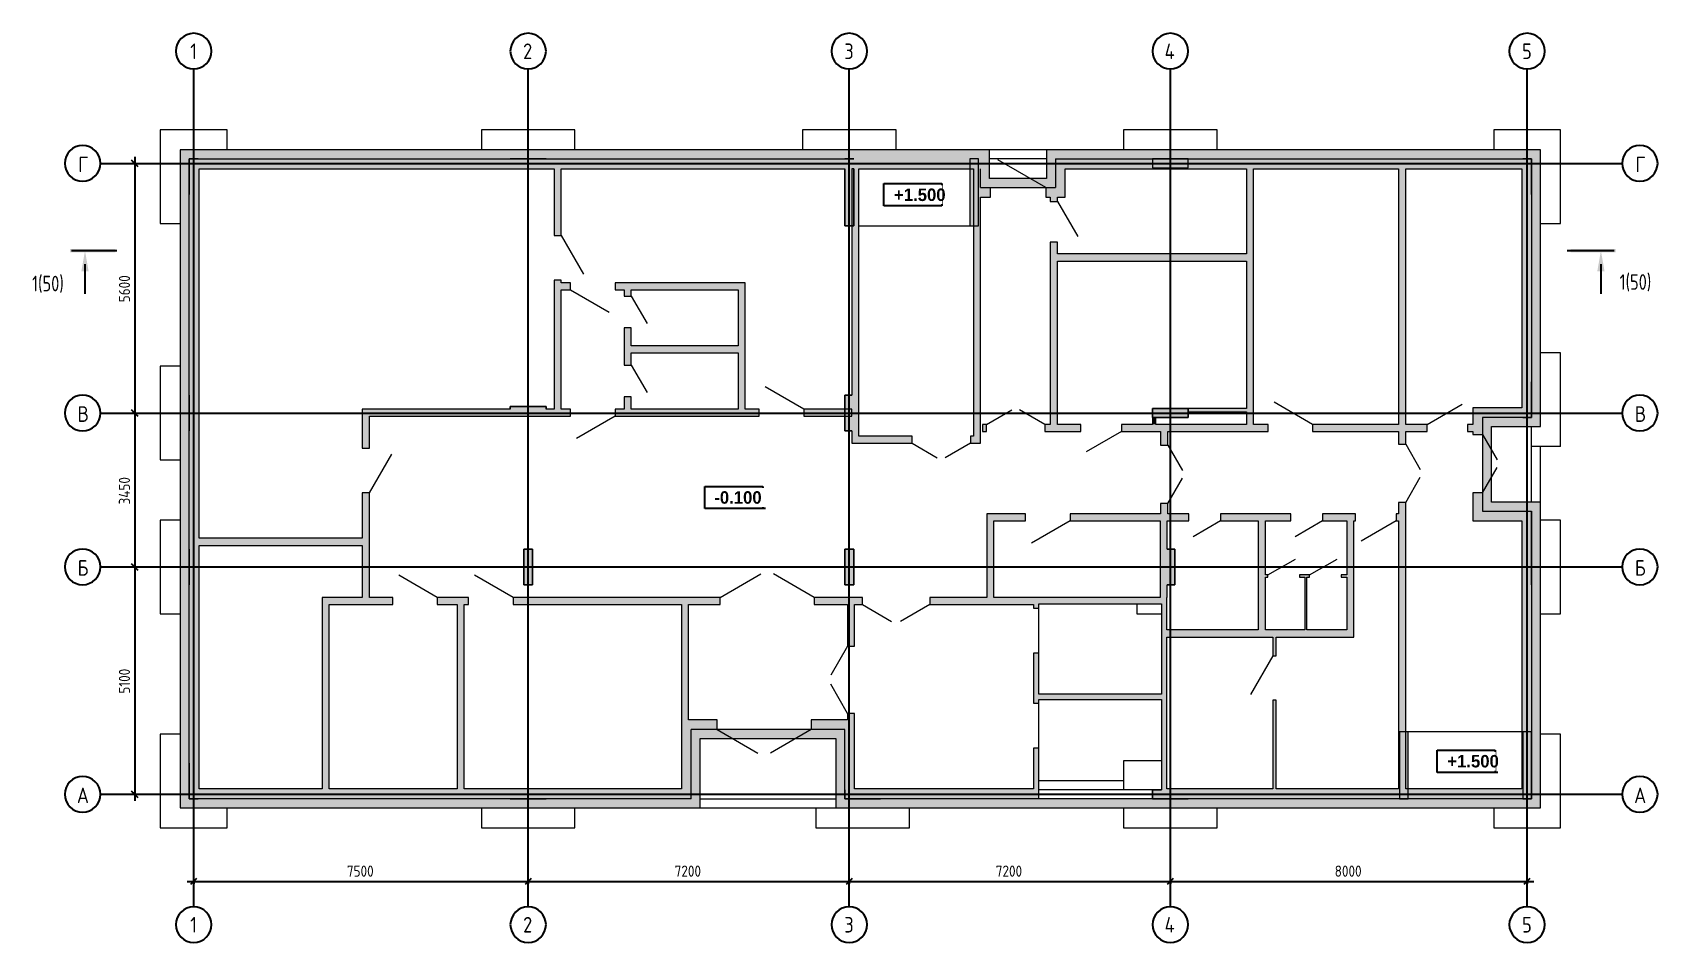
# Model space of a CAD drawing. Header units: millimetres. Extents: x -3614 to 32845, y -3324 to 17085.
import ezdxf

# ---------------------------------------------------------------- set-up
doc = ezdxf.new("R2010")
doc.units = ezdxf.units.MM
doc.linetypes.add('ADSK_Линия сетки', pattern=[25, 20, -2.5, 0, -2.5])
for name, color, linetype, lineweight in [('A-ANNO-DIMS', 7, 'Continuous', 30), ('A-ANNO-DIMS-100', 7, 'Continuous', 30), ('A-ANNO-NOTE', 7, 'Continuous', 30), ('A-WALL', 7, 'Continuous', 13), ('A-WALL-PATT', 7, 'Continuous', 13), ('G-ANNO-DIMS', 7, 'Continuous', 30), ('G-ANNO-SYMB', 7, 'Continuous', 30), ('I-WALL', 7, 'Continuous', 13), ('S-COLS', 7, 'Continuous', 9), ('S-GRID', 7, 'Continuous', 30), ('S-GRID-IDEN', 7, 'Continuous', 30)]:
    doc.layers.add(name, color=color, linetype=linetype, lineweight=lineweight)
doc.layers.add('A-DOOR', color=5, linetype='Continuous', lineweight=13, true_color=0x0000ff)
doc.layers.add('A-FLOR', color=7, linetype='Continuous', lineweight=13, true_color=0x007f00)
doc.styles.add('GOST Common', font='GOST_Common_SpecSymbol_0.ttf', dxfattribs={"width": 0.9, "height": 350})
doc.styles.add('GOST Common_1', font='GOST_Common_SpecSymbol_0.ttf', dxfattribs={"width": 0.9, "height": 250})
doc.styles.add('GOST Common_2', font='GOST_Common_SpecSymbol_0.ttf', dxfattribs={"width": 0.8, "height": 350})
doc.styles.add('Mipgost_B', font='', dxfattribs={"height": 280})
doc.styles.get('Mipgost_B').set_extended_font_data('Mipgost', bold=True)
doc.dimstyles.new('0_Оси', dxfattribs={"dimscale": 304.8, "dimtxt": 251.428749, "dimasz": 0.463911, "dimexe": 0.492126, "dimexo": 0.492126, "dimgap": 0.098425, "dimtad": 1, "dimdec": 0, "dimzin": 0, "dimdsep": 46, "dimtxsty": 'GOST Common_1', "dimblk1": 'OBLIQUE', "dimblk2": 'OBLIQUE', "dimsah": 1, "dimcen": 0.09, "dimdle": 0.492126, "dimazin": 0, "dimtfac": 1, "dimtdec": 4, "dimtix": 1, "dimtmove": 0, "dimatfit": 3, "dimfxl": 1, "dimtvp": 1, "dimtfill": 1, "dimtolj": 1, "dimtzin": 0, "dimarcsym": 2})

msp = doc.modelspace()

# ---------------------------------------------------------------- texts
at = {"layer": 'G-ANNO-SYMB', "char_height": 350, "width": 923.544, "attachment_point": 1, "style": 'GOST Common_2'}
for insert in [(31973.5, 11664.3), (-3623.6, 11629.5)]:
    msp.add_mtext('1(50)', dxfattribs=dict(at, insert=insert))
at = {"layer": 'S-GRID-IDEN', "char_height": 350, "attachment_point": 1, "style": 'GOST Common'}
for s, insert, width in [('\\fGOST Common|b0|i0|c204|p34|;\\W.9;1', (-78.2, 16839.2), 187.595), ('\\fGOST Common|b0|i0|c204|p34|;\\W.9;2', (7386.2, 16839.2), 274.177), ('\\fGOST Common|b0|i0|c204|p34|;\\W.9;3', (14588.9, 16839.2), 266.962), ('\\fGOST Common|b0|i0|c204|p34|;\\W.9;4', (21771.4, 16839.2), 310.253), ('\\fGOST Common|b0|i0|c204|p34|;\\W.9;5', (29786.2, 16839.2), 274.177), ('\\fGOST Common|b0|i0|c204|p34|;\\W.9;Г', (-2589.7, 14302.6), 274.177), ('\\fGOST Common|b0|i0|c204|p34|;\\W.9;Г', (32328.8, 14302.6), 274.177), ('\\fGOST Common|b0|i0|c204|p34|;\\W.9;В', (-2604.6, 8702.6), 310.253), ('\\fGOST Common|b0|i0|c204|p34|;\\W.9;В', (32313.9, 8702.6), 310.253), ('\\fGOST Common|b0|i0|c204|p34|;\\W.9;Б', (-2604.6, 5252.6), 310.253), ('\\fGOST Common|b0|i0|c204|p34|;\\W.9;Б', (32313.9, 5252.6), 310.253), ('\\fGOST Common|b0|i0|c204|p34|;\\W.9;А', (-2619.4, 152.6), 346.329), ('\\fGOST Common|b0|i0|c204|p34|;\\W.9;А', (32299.1, 152.6), 346.329), ('\\fGOST Common|b0|i0|c204|p34|;\\W.9;1', (-78.2, -2751.1), 187.595), ('\\fGOST Common|b0|i0|c204|p34|;\\W.9;2', (7386.2, -2751.1), 274.177), ('\\fGOST Common|b0|i0|c204|p34|;\\W.9;3', (14588.9, -2751.1), 266.962), ('\\fGOST Common|b0|i0|c204|p34|;\\W.9;4', (21771.4, -2751.1), 310.253), ('\\fGOST Common|b0|i0|c204|p34|;\\W.9;5', (29786.2, -2751.1), 274.177)]:
    msp.add_mtext(s, dxfattribs=dict(at, insert=insert, width=width))

# ---------------------------------------------------------------- blocks, each defined once
blk = doc.blocks.new('AC_Дверь_Однопольная_ДеревяннаяВнутренняя_ГОСТ6629-88 - 960х2080h Л-71763-Этаж 1_ Кладочный план')
at = {"layer": 'A-DOOR', "color": 176, "true_color": 0x00007f}
blk.add_line((500, 80), (-366, 580), dxfattribs=at)
blk = doc.blocks.new('AC_Дверь_Однопольная_ДеревяннаяВнутренняя_ГОСТ6629-88 - 910х2080h-71783-Этаж 1_ Кладочный план')
at = {"layer": 'A-DOOR', "color": 176, "true_color": 0x00007f}
blk.add_line((-455, 80), (333, 535), dxfattribs=at)
blk = doc.blocks.new('AC_Дверь_Однопольная_ДеревяннаяВнутренняя_ГОСТ6629-88 - 960х2080h-71764-Этаж 1_ Кладочный план')
at = {"layer": 'A-DOOR', "color": 176, "true_color": 0x00007f}
blk.add_line((-500, 80), (366, 580), dxfattribs=at)
blk = doc.blocks.new('Внутренняя дверь 2-Навесная - Один проем вовнутрь_ с порогом - 31173-2003 - ДСВ ДКВн У 2100-2100 М1 ГОСТ 31173-2003-71765-Этаж 1_ Кладочный план')
at = {"layer": 'A-DOOR', "color": 7}
for p, q in [((-1075, -80), (-161, -607)), ((1035, -80), (121, -607))]:
    blk.add_line(p, q, dxfattribs=at)
blk = doc.blocks.new('Внутренняя дверь 2-Навесная - Один проем вовнутрь_ с порогом - 31173-2003 - ДСВ ДКВн У 2100-2100 М1 ГОСТ 31173-2003-46789-Этаж 1_ Кладочный план')
at = {"layer": 'A-DOOR', "color": 7}
for p, q in [((-1075, -110), (-161, -637)), ((1035, -110), (121, -637))]:
    blk.add_line(p, q, dxfattribs=at)
blk = doc.blocks.new('Внутренняя дверь 2-Навесная - Один проем вовнутрь_ с порогом - 31173-2003 - ДСВ ДКВн У 2100-1500 М1 ГОСТ 31173-2003-71762-Этаж 1_ Кладочный план')
at = {"layer": 'A-DOOR', "color": 7}
for p, q in [((-775, -80), (-121, -457)), ((735, -80), (81, -457))]:
    blk.add_line(p, q, dxfattribs=at)
blk = doc.blocks.new('AC_Дверь_Однопольная_ДеревяннаяВнутренняя_ГОСТ6629-88 - 710х2080h-71766-Этаж 1_ Кладочный план')
at = {"layer": 'A-DOOR', "color": 176, "true_color": 0x00007f}
blk.add_line((-355, 80), (260, 435), dxfattribs=at)
blk = doc.blocks.new('AC_Дверь_Однопольная_ДеревяннаяВнутренняя_ГОСТ6629-88 - 710х2080h-74658-Этаж 1_ Кладочный план')
at = {"layer": 'A-DOOR', "color": 176, "true_color": 0x00007f}
blk.add_line((-355, 25), (260, 380), dxfattribs=at)
blk = doc.blocks.new('AC_Дверь_Однопольная_ДеревяннаяВнутренняя_ГОСТ6629-88 - 960х2080h Л-74744-Этаж 1_ Кладочный план')
at = {"layer": 'A-DOOR', "color": 176, "true_color": 0x00007f}
blk.add_line((500, 38), (-366, 538), dxfattribs=at)
blk = doc.blocks.new('Внутренняя дверь 2-Навесная - Один проем вовнутрь_ с порогом - 31173-2003 - ДСВ ДКВн У 2100-1300 М1 ГОСТ 31173-2003-77320-Этаж 1_ Кладочный план')
at = {"layer": 'A-DOOR', "color": 7}
for p, q in [((-675, -80), (-108, -407)), ((635, -80), (68, -407))]:
    blk.add_line(p, q, dxfattribs=at)
blk = doc.blocks.new('Внутренняя дверь 2-Навесная - Один проем вовнутрь_ с порогом - 31173-2003 - ДСВ ДКВн У 2100-1300 М1 ГОСТ 31173-2003-77464-Этаж 1_ Кладочный план')
at = {"layer": 'A-DOOR', "color": 7}
for p, q in [((-675, -110), (-108, -437)), ((635, -110), (68, -437))]:
    blk.add_line(p, q, dxfattribs=at)
blk = doc.blocks.new('AC_Дверь_Однопольная_ДеревяннаяВнутренняя_ГОСТ6629-88 - 1200х2080h-80309-Этаж 1_ Кладочный план')
at = {"layer": 'A-DOOR', "color": 176, "true_color": 0x00007f}
blk.add_line((-620, -110), (454, -730), dxfattribs=at)
blk = doc.blocks.new('Ось сетки - Круг_Ø8 мм-2643-Этаж 1_ Кладочный план')
at = {"layer": 'S-GRID-IDEN'}
for start, end in [(360, 180), (180, 360)]:
    blk.add_arc((0, 0), 4, start, end, dxfattribs=at)
blk = doc.blocks.new('DIMBLOCK1-Этаж 1_ Кладочный план')
at = {"layer": 'A-ANNO-DIMS-100', "color": 150, "true_color": 0x0080ff}
for p, q in [((0, -2005), (0, -1805)), ((7500, -2005), (7500, -1805)), ((-150, -1955), (7500, -1955)), ((0, -1955), (-71, -2026)), ((0, -1955), (71, -1884)), ((0, -1955), (0, -2005)), ((7500, -1955), (7429, -2026)), ((7500, -1955), (7571, -1884)), ((7500, -1955), (7500, -2005))]:
    blk.add_line(p, q, dxfattribs=at)
at = {"layer": 'A-ANNO-DIMS-100', "color": 0, "insert": (3435, -1598), "char_height": 250, "width": 756.84, "attachment_point": 1, "line_spacing_factor": 1.022761, "style": 'GOST Common_1', "bg_fill": 3, "box_fill_scale": 1.25, "bg_fill_color": 256, "bg_fill_true_color": 13158600, "bg_fill_transparency": 0}
blk.add_mtext('7500', dxfattribs=at)
blk = doc.blocks.new('_Oblique')
at = {"color": 0, "linetype": 'ByBlock', "lineweight": -2}
blk.add_line((-0.5, -0.5), (0.5, 0.5), dxfattribs=at)
blk = doc.blocks.new('DIMBLOCK2-Этаж 1_ Кладочный план')
at = {"layer": 'A-ANNO-DIMS-100', "color": 150, "true_color": 0x0080ff}
for p, q in [((7500, -2005), (7500, -1805)), ((14700, -2005), (14700, -1805)), ((7500, -1955), (7429, -2026)), ((7500, -1955), (7571, -1884)), ((7500, -1955), (14700, -1955)), ((7500, -1955), (7500, -2005)), ((14700, -1955), (14629, -2026)), ((14700, -1955), (14771, -1884)), ((14700, -1955), (14700, -2005))]:
    blk.add_line(p, q, dxfattribs=at)
at = {"layer": 'A-ANNO-DIMS-100', "color": 0, "insert": (10785, -1598), "char_height": 250, "width": 756.84, "attachment_point": 1, "line_spacing_factor": 1.022761, "style": 'GOST Common_1', "bg_fill": 3, "box_fill_scale": 1.25, "bg_fill_color": 256, "bg_fill_true_color": 13158600, "bg_fill_transparency": 0}
blk.add_mtext('7200', dxfattribs=at)
blk = doc.blocks.new('DIMBLOCK3-Этаж 1_ Кладочный план')
at = {"layer": 'A-ANNO-DIMS-100', "color": 150, "true_color": 0x0080ff}
for p, q in [((14700, -2005), (14700, -1805)), ((21900, -2005), (21900, -1805)), ((14700, -1955), (14629, -2026)), ((14700, -1955), (14771, -1884)), ((14700, -1955), (21900, -1955)), ((14700, -1955), (14700, -2005)), ((21900, -1955), (21829, -2026)), ((21900, -1955), (21971, -1884)), ((21900, -1955), (21900, -2005))]:
    blk.add_line(p, q, dxfattribs=at)
at = {"layer": 'A-ANNO-DIMS-100', "color": 0, "insert": (17985, -1598), "char_height": 250, "width": 756.84, "attachment_point": 1, "line_spacing_factor": 1.022761, "style": 'GOST Common_1', "bg_fill": 3, "box_fill_scale": 1.25, "bg_fill_color": 256, "bg_fill_true_color": 13158600, "bg_fill_transparency": 0}
blk.add_mtext('7200', dxfattribs=at)
blk = doc.blocks.new('DIMBLOCK4-Этаж 1_ Кладочный план')
at = {"layer": 'A-ANNO-DIMS-100', "color": 150, "true_color": 0x0080ff}
for p, q in [((21900, -2005), (21900, -1805)), ((29900, -2005), (29900, -1805)), ((21900, -1955), (21829, -2026)), ((21900, -1955), (21971, -1884)), ((21900, -1955), (30050, -1955)), ((21900, -1955), (21900, -2005)), ((29900, -1955), (29829, -2026)), ((29900, -1955), (29971, -1884)), ((29900, -1955), (29900, -2005))]:
    blk.add_line(p, q, dxfattribs=at)
at = {"layer": 'A-ANNO-DIMS-100', "color": 0, "insert": (25585, -1598), "char_height": 250, "width": 756.84, "attachment_point": 1, "line_spacing_factor": 1.022761, "style": 'GOST Common_1', "bg_fill": 3, "box_fill_scale": 1.25, "bg_fill_color": 256, "bg_fill_true_color": 13158600, "bg_fill_transparency": 0}
blk.add_mtext('8000', dxfattribs=at)
blk = doc.blocks.new('DIMBLOCK5-Этаж 1_ Кладочный план')
at = {"layer": 'A-ANNO-DIMS-100', "color": 150, "true_color": 0x0080ff}
for p, q in [((-1322, 14150), (-1392, 14221)), ((-1322, 14300), (-1322, 8550)), ((-1372, 14150), (-1172, 14150)), ((-1322, 14150), (-1372, 14150)), ((-1322, 14150), (-1251, 14079)), ((-1322, 8550), (-1392, 8621)), ((-1372, 8550), (-1172, 8550)), ((-1322, 8550), (-1372, 8550)), ((-1322, 8550), (-1251, 8479))]:
    blk.add_line(p, q, dxfattribs=at)
at = {"layer": 'A-ANNO-DIMS-100', "color": 0, "insert": (-1678, 11035), "char_height": 250, "width": 756.84, "attachment_point": 1, "rotation": 90, "line_spacing_factor": 1.022761, "style": 'GOST Common_1', "bg_fill": 3, "box_fill_scale": 1.25, "bg_fill_color": 256, "bg_fill_true_color": 13158600, "bg_fill_transparency": 0}
blk.add_mtext('5600', dxfattribs=at)
blk = doc.blocks.new('DIMBLOCK6-Этаж 1_ Кладочный план')
at = {"layer": 'A-ANNO-DIMS-100', "color": 150, "true_color": 0x0080ff}
for p, q in [((-1322, 8550), (-1392, 8621)), ((-1372, 8550), (-1172, 8550)), ((-1322, 8550), (-1372, 8550)), ((-1322, 8550), (-1322, 5100)), ((-1322, 8550), (-1251, 8479)), ((-1322, 5100), (-1392, 5171)), ((-1372, 5100), (-1172, 5100)), ((-1322, 5100), (-1372, 5100)), ((-1322, 5100), (-1251, 5029))]:
    blk.add_line(p, q, dxfattribs=at)
at = {"layer": 'A-ANNO-DIMS-100', "color": 0, "insert": (-1678, 6499), "char_height": 250, "width": 782.41, "attachment_point": 1, "rotation": 90, "line_spacing_factor": 1.022761, "style": 'GOST Common_1', "bg_fill": 3, "box_fill_scale": 1.25, "bg_fill_color": 256, "bg_fill_true_color": 13158600, "bg_fill_transparency": 0}
blk.add_mtext('3450', dxfattribs=at)
blk = doc.blocks.new('DIMBLOCK7-Этаж 1_ Кладочный план')
at = {"layer": 'A-ANNO-DIMS-100', "color": 150, "true_color": 0x0080ff}
for p, q in [((-1322, 5100), (-1392, 5171)), ((-1372, 5100), (-1172, 5100)), ((-1322, 5100), (-1372, 5100)), ((-1322, 5100), (-1322, -150)), ((-1322, 5100), (-1251, 5029)), ((-1322, 0), (-1392, 71)), ((-1372, 0), (-1172, 0)), ((-1322, 0), (-1372, 0)), ((-1322, 0), (-1251, -71))]:
    blk.add_line(p, q, dxfattribs=at)
at = {"layer": 'A-ANNO-DIMS-100', "color": 0, "insert": (-1678, 2258), "char_height": 250, "width": 700.59, "attachment_point": 1, "rotation": 90, "line_spacing_factor": 1.022761, "style": 'GOST Common_1', "bg_fill": 3, "box_fill_scale": 1.25, "bg_fill_color": 256, "bg_fill_true_color": 13158600, "bg_fill_transparency": 0}
blk.add_mtext('5100', dxfattribs=at)
blk = doc.blocks.new('Разрез - Номер вида сзади лист_3_5 мм-93904-Этаж 1_ Кладочный план')
at = {"layer": 'G-ANNO-SYMB'}
for points in [[(9.8, 0.4), (9.8, -0.39), (-0.33, -0.39), (-0.33, 0.4)], [(2.18, -4.67), (3, 0), (3.82, -4.67)]]:
    blk.add_hatch(color=256, dxfattribs=at).paths.add_polyline_path(points)
blk.add_line((3, -3), (3, -9.66), dxfattribs=at)
blk = doc.blocks.new('Разрез - Номер вида спереди_лист 3_5 мм-93906-Этаж 1_ Кладочный план')
at = {"layer": 'G-ANNO-SYMB'}
for points in [[(9.8, 0.4), (9.8, -0.39), (-0.33, -0.39), (-0.33, 0.4)], [(2.18, -4.67), (3, 0), (3.82, -4.67)]]:
    blk.add_hatch(color=256, dxfattribs=at).paths.add_polyline_path(points)
blk.add_line((3, -3), (3, -9.66), dxfattribs=at)
blk = doc.blocks.new('Высотные отметки - Рамка вверх-88962-Этаж 1_ Кладочный план')
at = {"layer": 'A-ANNO-NOTE'}
for p, q in [((-13, 0), (-13, 5)), ((-13, 5), (0, 5)), ((0, 5), (0, 0)), ((0, 0), (-13, 0))]:
    blk.add_line(p, q, dxfattribs=at)

# ---------------------------------------------------------------- hatches: boundary and pattern name
at = {"layer": 'A-WALL-PATT', "true_color": 0xafbeb9}
for points in [[(-300, -300), (-100, -300), (-100, 14450), (-300, 14450), (-300, 6464.3)], [(17642.5, 14250), (17642.5, 14450), (-100, 14450), (-100, 14250), (17475.6, 14250)], [(17642.5, 13610), (17842.5, 13610), (17842.5, 14450), (17642.5, 14450), (17642.5, 13810.2)], [(30200, 14250), (30200, 14450), (19124.3, 14450), (19124.3, 14250), (30000, 14250)], [(19324.3, 13610), (19324.3, 14250), (19124.3, 14250), (19124.3, 13610)], [(30200, 8250), (30200, 14250), (30000, 14250), (30000, 8250)], [(19124.3, 13610), (19124.3, 13810), (17842.5, 13810), (17842.5, 13610)], [(30000, 8250), (30000, 8450), (28900, 8450), (28900, 8250), (29100, 8250)], [(29100, 6552.5), (29100, 8250), (28900, 8250), (28900, 6552.5)], [(30000, 6352.5), (30200, 6352.5), (30200, 6552.5), (28900, 6552.5), (28900, 6352.5)], [(30200, -300), (30200, 6352.5), (30000, 6352.5), (30000, -300)], [(14400, 1250), (14600, 1250), (14600, 1450), (11157.5, 1450), (11157.5, 1250), (11357.5, 1250)], [(11357.5, -300), (11357.5, 1250), (11157.5, 1250), (11157.5, -300)], [(14600, -100), (14600, 1250), (14400, 1250), (14400, -100)], [(-100, -300), (11157.5, -300), (11157.5, -100), (-100, -100)], [(30000, -300), (30000, -100), (14400, -100), (14400, -300), (25404.3, -300)]]:
    msp.add_hatch(color=9, dxfattribs=at).paths.add_polyline_path(points)
at = {"layer": 'A-WALL-PATT', "true_color": 0xff0000}
for points in [[(-100, 13450), (100, 13450), (100, 14250), (-100, 14250)], [(7100, 14050), (7900, 14050), (7900, 14250), (7100, 14250)], [(14600, 12750), (14800, 12750), (14800, 14250), (14600, 14250), (14600, 14030)], [(29800, 13450), (30000, 13450), (30000, 14250), (29800, 14250), (29800, 14030)], [(30000, 8450), (30000, 9250), (29800, 9250), (29800, 8450)], [(100, 8150), (100, 8950), (-100, 8950), (-100, 8150)], [(14800, 8150), (14800, 8950), (14600, 8950), (14600, 8150), (14757.5, 8150)], [(7900, 8500), (7900, 8700), (7100, 8700), (7100, 8500)], [(100, 4700), (100, 5500), (-100, 5500), (-100, 4700)], [(22000, 4700), (22000, 5500), (21800, 5500), (21800, 4700), (21830, 4700)], [(30000, 4700), (30000, 5500), (29800, 5500), (29800, 4700)], [(100, -100), (100, 700), (-100, 700), (-100, -100)], [(7900, -100), (7900, 100), (7100, 100), (7100, -100)], [(15400, -100), (15400, 100), (14600, 100), (14600, -100), (14832.7, -100)], [(22300, -100), (22300, 100), (21500, 100), (21500, -100)]]:
    msp.add_hatch(color=1, dxfattribs=at).paths.add_polyline_path(points)
at = {"layer": 'A-WALL-PATT', "true_color": 0x800000}
for points in [[(100, 120), (120, 120), (120, 14250), (100, 14250), (100, 13450), (-100, 13450), (-100, 8950), (100, 8950), (100, 8150), (-100, 8150), (-100, 5500), (100, 5500), (100, 4700), (-100, 4700), (-100, 700), (100, 700)], [(19367.5, 13390), (19544.3, 13390), (19544.3, 14250), (19324.3, 14250), (19324.3, 13390)], [(29800, 14030), (29800, 14250), (22300, 14250), (22300, 14050), (21500, 14050), (21500, 14250), (19544.3, 14250), (19544.3, 14030), (29780, 14030)], [(14917.5, 8034.6), (14917.5, 14030), (14757.5, 14030), (14757.5, 8950), (14800, 8950), (14800, 8150), (14757.5, 8150), (14757.5, 8034.6), (14832.7, 8034.6)], [(17642.5, 8034.6), (17642.5, 14030), (17482.5, 14030), (17482.5, 8034.6)], [(23767.5, 8295), (23767.5, 14030), (23607.5, 14030), (23607.5, 8295)], [(29780, 8450), (29800, 8450), (29800, 9250), (30000, 9250), (30000, 13450), (29800, 13450), (29800, 14030), (29780, 14030), (29780, 8670)], [(23607.5, 11960), (23607.5, 12120), (19367.5, 12120), (19367.5, 11960), (20118.5, 11960)], [(12207.5, 8640), (12367.5, 8640), (12367.5, 11472.5), (12207.5, 11472.5), (12207.5, 9900)], [(12207.5, 9900), (12207.5, 10060), (9812.5, 10060), (9812.5, 9900)], [(21575, 8295), (21575, 8450), (21500, 8450), (21500, 8295)], [(23607.5, 8575), (23607.5, 8650), (22300, 8650), (22300, 8575)], [(29780, 8450), (29780, 8670), (28900, 8670), (28900, 8450)], [(17942.5, 4415), (17942.5, 6292.5), (17782.5, 6292.5), (17782.5, 4415)], [(30000, 6132.5), (30000, 6352.5), (28680, 6352.5), (28680, 6132.5), (29780, 6132.5)], [(21830, 4415), (21830, 4700), (21800, 4700), (21800, 5500), (21830, 5500), (21830, 6132.5), (21670, 6132.5), (21670, 4415), (21820, 4415)], [(24030, 3687.5), (24030, 6132.5), (23870, 6132.5), (23870, 3687.5)], [(26017.5, 3687.5), (26017.5, 6132.5), (25857.5, 6132.5), (25857.5, 3687.5)], [(27177.4, 120), (27177.4, 6132.5), (27017.4, 6132.5), (27017.4, 120)], [(29780, -100), (30000, -100), (30000, 4700), (29800, 4700), (29800, 5500), (30000, 5500), (30000, 6132.5), (29780, 6132.5), (29780, 120)], [(3780, 5582.5), (3780, 5742.5), (120, 5742.5), (120, 5582.5)], [(24962.5, 3687.5), (24962.5, 4870), (24912.5, 4870), (24912.5, 3687.5)], [(3040, 120), (3040, 4415), (2880, 4415), (2880, 120)], [(21820, 4275), (21820, 4415), (18950, 4415), (18950, 4275), (21700, 4275)], [(6065, 120), (6065, 4255), (5905, 4255), (5905, 120)], [(11097.5, 1670), (11097.5, 4255), (10937.5, 4255), (10937.5, 1670)], [(21820, 100), (21820, 4275), (21700, 4275), (21700, 100)], [(26017.5, 3527.5), (26017.5, 3687.5), (21820, 3687.5), (21820, 3527.5), (25404.3, 3527.5)], [(21700, 2122.5), (21700, 2242.5), (18950, 2242.5), (18950, 2122.5), (20118.5, 2122.5)], [(11157.5, -100), (11157.5, 1450), (10937.5, 1450), (10937.5, -100)], [(14600, 120), (14820, 120), (14820, 1450), (14600, 1450), (14600, 587.5)], [(10937.5, -100), (10937.5, 120), (100, 120), (100, -100), (7100, -100), (7100, 100), (7900, 100), (7900, -100)], [(18830, -100), (18830, 120), (14600, 120), (14600, 100), (15400, 100), (15400, -100)], [(29780, -100), (29780, 120), (21820, 120), (21820, 100), (22300, 100), (22300, -100), (25404.3, -100)]]:
    msp.add_hatch(color=16, dxfattribs=at).paths.add_polyline_path(points)
h = msp.add_hatch(color=16, dxfattribs=at)
h.paths.add_polyline_path([(17482.5, 14030), (17642.5, 14030), (17642.5, 14250), (14800, 14250), (14800, 14030), (17475.6, 14030)])
h.paths.add_polyline_path([(14600, 14030), (14600, 14250), (7900, 14250), (7900, 14050), (7100, 14050), (7100, 14250), (120, 14250), (120, 14030), (8242.5, 14030)])
h = msp.add_hatch(color=16, dxfattribs=at)
h.paths.add_polyline_path([(8082.5, 8640), (8242.5, 8640), (8242.5, 11532.5), (8082.5, 11532.5)])
h.paths.add_polyline_path([(8082.5, 12532.5), (8242.5, 12532.5), (8242.5, 14030), (8082.5, 14030)])
h = msp.add_hatch(color=16, dxfattribs=at)
h.paths.add_polyline_path([(27177.4, 6292.5), (27177.4, 6543.7), (27017.4, 6543.7), (27017.4, 6292.5)])
h.paths.add_polyline_path([(27017.4, 7853.7), (27177.4, 7853.7), (27177.4, 8135), (27017.4, 8135)])
h.paths.add_polyline_path([(27177.4, 8295), (27177.4, 14030), (27017.4, 14030), (27017.4, 8295)])
h = msp.add_hatch(color=16, dxfattribs=at)
h.paths.add_polyline_path([(19324.3, 13390), (19324.3, 13610), (19107.5, 13610), (19107.5, 13390), (19207.5, 13390)])
h.paths.add_polyline_path([(17867.5, 13390), (17867.5, 13610), (17642.5, 13610), (17642.5, 13390)])
h = msp.add_hatch(color=16, dxfattribs=at)
h.paths.add_polyline_path([(19207.5, 8295), (19367.5, 8295), (19367.5, 12385), (19207.5, 12385), (19207.5, 12341)])
h.paths.add_polyline_path([(19207.5, 13295), (19367.5, 13295), (19367.5, 13390), (19207.5, 13390)])
h = msp.add_hatch(color=16, dxfattribs=at)
h.paths.add_polyline_path([(12207.5, 11312.5), (12207.5, 11472.5), (9452.5, 11472.5), (9452.5, 11312.5), (9812.5, 11312.5)])
h.paths.add_polyline_path([(8242.5, 11312.5), (8452.5, 11312.5), (8452.5, 11472.5), (8242.5, 11472.5)])
h = msp.add_hatch(color=16, dxfattribs=at)
h.paths.add_polyline_path([(9652.5, 8640), (9812.5, 8640), (9812.5, 8915), (9652.5, 8915)])
h.paths.add_polyline_path([(9652.5, 9625), (9812.5, 9625), (9812.5, 10465), (9652.5, 10465)])
h.paths.add_polyline_path([(9652.5, 11175), (9812.5, 11175), (9812.5, 11312.5), (9652.5, 11312.5)])
h = msp.add_hatch(color=16, dxfattribs=at)
h.paths.add_polyline_path([(14757.5, 8480), (14757.5, 8640), (13680, 8640), (13680, 8480)])
h.paths.add_polyline_path([(12680, 8480), (12680, 8640), (9452.5, 8640), (9452.5, 8480), (9546.9, 8480)])
h.paths.add_polyline_path([(8452.5, 8480), (8452.5, 8640), (7900, 8640), (7900, 8500), (7100, 8500), (7100, 8640), (3780, 8640), (3780, 8480), (4261.1, 8480)])
h = msp.add_hatch(color=16, dxfattribs=at)
h.paths.add_polyline_path([(3940, 4415), (3940, 6762.5), (3780, 6762.5), (3780, 4415)])
h.paths.add_polyline_path([(3940, 7762.5), (3940, 8480), (3780, 8480), (3780, 7762.5)])
h = msp.add_hatch(color=16, dxfattribs=at)
h.paths.add_polyline_path([(28680, 6352.5), (28900, 6352.5), (28900, 6760), (28680, 6760), (28680, 6464.3)])
h.paths.add_polyline_path([(28900, 8070), (28900, 8670), (28680, 8670), (28680, 8070)])
h = msp.add_hatch(color=16, dxfattribs=at)
h.paths.add_polyline_path([(17642.5, 7874.6), (17642.5, 8034.6), (17417.5, 8034.6), (17417.5, 7874.6)])
h.paths.add_polyline_path([(16107.5, 7874.6), (16107.5, 8034.6), (14757.5, 8034.6), (14757.5, 7874.6), (14832.7, 7874.6)])
h = msp.add_hatch(color=16, dxfattribs=at)
h.paths.add_polyline_path([(28680, 8135), (28680, 8295), (28565, 8295), (28565, 8135)])
h.paths.add_polyline_path([(27655, 8135), (27655, 8295), (25090, 8295), (25090, 8135), (25404.3, 8135)])
h.paths.add_polyline_path([(24090, 8135), (24090, 8295), (20802.5, 8295), (20802.5, 8135), (21842.5, 8135)])
h.paths.add_polyline_path([(19892.5, 8135), (19892.5, 8295), (19085, 8295), (19085, 8135)])
h.paths.add_polyline_path([(17690, 8135), (17775, 8135), (17775, 8295), (17690, 8295)])
h = msp.add_hatch(color=16, dxfattribs=at)
h.paths.add_polyline_path([(21682.5, 6292.5), (21842.5, 6292.5), (21842.5, 6520), (21682.5, 6520), (21682.5, 6464.3)])
h.paths.add_polyline_path([(21842.5, 7830), (21842.5, 8135), (21682.5, 8135), (21682.5, 7830)])
h = msp.add_hatch(color=16, dxfattribs=at)
h.paths.add_polyline_path([(27177.4, 6132.5), (27177.4, 6292.5), (26965, 6292.5), (26965, 6132.5), (27017.4, 6132.5)])
h.paths.add_polyline_path([(25857.5, 6132.5), (26055, 6132.5), (26055, 6292.5), (25312.5, 6292.5), (25312.5, 6132.5), (25404.3, 6132.5)])
h.paths.add_polyline_path([(24602.5, 6132.5), (24602.5, 6292.5), (23025, 6292.5), (23025, 6132.5), (24030, 6132.5)])
h.paths.add_polyline_path([(21670, 6132.5), (22315, 6132.5), (22315, 6292.5), (19650, 6292.5), (19650, 6132.5), (20118.5, 6132.5)])
h.paths.add_polyline_path([(18650, 6132.5), (18650, 6292.5), (17942.5, 6292.5), (17942.5, 6132.5)])
h = msp.add_hatch(color=16, dxfattribs=at)
h.paths.add_polyline_path([(25857.5, 4870), (25857.5, 4920), (25732.5, 4920), (25732.5, 4870)])
h.paths.add_polyline_path([(24962.5, 4870), (25022.5, 4870), (25022.5, 4920), (24798.7, 4920), (24798.7, 4870), (24912.5, 4870)])
h.paths.add_polyline_path([(24030, 4870), (24088.7, 4870), (24088.7, 4920), (24030, 4920)])
h = msp.add_hatch(color=16, dxfattribs=at)
h.paths.add_polyline_path([(18830, 4255), (18830, 4415), (16505, 4415), (16505, 4255)])
h.paths.add_polyline_path([(14995, 4255), (14995, 4415), (13913.7, 4415), (13913.7, 4255), (14832.7, 4255)])
h.paths.add_polyline_path([(11803.7, 4255), (11803.7, 4415), (7165, 4415), (7165, 4255), (11097.5, 4255)])
h.paths.add_polyline_path([(6065, 4255), (6165, 4255), (6165, 4415), (5462.5, 4415), (5462.5, 4255), (5905, 4255)])
h.paths.add_polyline_path([(4261.1, 4255), (4462.5, 4255), (4462.5, 4415), (3040, 4415), (3040, 4255)])
h = msp.add_hatch(color=16, dxfattribs=at)
h.paths.add_polyline_path([(18950, -100), (18950, 1035), (18830, 1035), (18830, -100)])
h.paths.add_polyline_path([(18950, 2045), (18950, 3165), (18830, 3165), (18830, 2045)])
h.paths.add_polyline_path([(18950, 4175), (18950, 4415), (18830, 4415), (18830, 4175)])
h = msp.add_hatch(color=16, dxfattribs=at)
h.paths.add_polyline_path([(14820, 1670), (14820, 1815), (14660, 1815), (14660, 1670)])
h.paths.add_polyline_path([(14820, 3325), (14820, 4255), (14660, 4255), (14660, 3325)])
h = msp.add_hatch(color=16, dxfattribs=at)
h.paths.add_polyline_path([(24195, 120), (24270, 120), (24270, 2107.5), (24195, 2107.5), (24195, 587.5)])
h.paths.add_polyline_path([(24195, 3107.5), (24270, 3107.5), (24270, 3527.5), (24195, 3527.5), (24195, 3525.9)])
h = msp.add_hatch(color=16, dxfattribs=at)
h.paths.add_polyline_path([(14820, 1450), (14820, 1670), (13845, 1670), (13845, 1450), (14600, 1450)])
h.paths.add_polyline_path([(11735, 1450), (11735, 1670), (10937.5, 1670), (10937.5, 1450), (11157.5, 1450)])
at = {"layer": 'S-COLS', "true_color": 0xff0000}
for points in [[(17600, 12750), (17600, 14250), (17400, 14250), (17400, 12750), (17475.6, 12750)], [(21500, 14050), (22300, 14050), (22300, 14250), (21500, 14250)], [(22300, 8450), (22300, 8650), (21500, 8650), (21500, 8450)], [(7600, 4700), (7600, 5500), (7400, 5500), (7400, 4700)], [(14800, 4700), (14800, 5500), (14600, 5500), (14600, 4700)], [(27235, -100), (27235, 1400), (27035, 1400), (27035, -100)], [(29800, -100), (30000, -100), (30000, 1400), (29800, 1400), (29800, 587.5)]]:
    msp.add_hatch(color=1, dxfattribs=at).paths.add_polyline_path(points)

# ---------------------------------------------------------------- linework, layer by layer
at = {"layer": 'A-FLOR'}
for p, q in [((750, 14900), (-750, 14900)), ((-750, 14900), (-750, 12800)), ((750, 14450), (750, 14900)), ((8550, 14900), (6450, 14900)), ((6450, 14900), (6450, 14450)), ((8550, 14450), (8550, 14900)), ((15750, 14900), (13650, 14900)), ((13650, 14900), (13650, 14450)), ((15750, 14450), (15750, 14900)), ((22950, 14900), (20850, 14900)), ((20850, 14900), (20850, 14450)), ((22950, 14450), (22950, 14900)), ((30650, 14900), (29150, 14900)), ((29150, 14900), (29150, 14450)), ((30650, 12800), (30650, 14900)), ((19124.3, 14450), (17842.5, 14450)), ((19124.3, 14250), (17842.5, 14250)), ((-750, 12800), (-300, 12800)), ((30200, 12800), (30650, 12800)), ((14917.5, 12750), (17400, 12750)), ((30650, 9900), (30200, 9900)), ((30650, 7800), (30650, 9900)), ((-750, 9600), (-750, 7500)), ((-300, 9600), (-750, 9600)), ((30000, 6552.5), (30000, 8250)), ((30650, 7800), (30000, 7800)), ((30200, 6552.5), (30200, 7800)), ((-750, 7500), (-300, 7500)), ((-750, 6150), (-750, 4050)), ((-300, 6150), (-750, 6150)), ((30650, 6150), (30200, 6150)), ((30650, 4050), (30650, 6150)), ((-750, 4050), (-300, 4050)), ((18950, 3165), (18950, 4175)), ((21150, 4275), (21150, 4050)), ((21150, 4050), (21700, 4050)), ((30200, 4050), (30650, 4050)), ((18950, 1035), (18950, 2045)), ((-750, 1350), (-750, -750)), ((-300, 1350), (-750, 1350)), ((29780, 1400), (27235, 1400)), ((30650, 1350), (30200, 1350)), ((30650, -750), (30650, 1350)), ((21700, 750), (20850, 750)), ((20850, 750), (20850, 100)), ((20850, 300), (18950, 300)), ((750, -750), (750, -300)), ((6450, -300), (6450, -750)), ((8550, -750), (8550, -300)), ((11357.5, -100), (14400, -100)), ((11357.5, -300), (14400, -300)), ((13950, -300), (13950, -750)), ((16050, -750), (16050, -300)), ((20850, -300), (20850, -750)), ((22950, -750), (22950, -300)), ((29150, -300), (29150, -750)), ((-750, -750), (750, -750)), ((6450, -750), (8550, -750)), ((13950, -750), (16050, -750)), ((20850, -750), (22950, -750)), ((29150, -750), (30650, -750))]:
    msp.add_line(p, q, dxfattribs=at)
at = {"layer": 'A-WALL'}
for p, q in [((-300, 14450), (-300, -300)), ((17842.5, 14450), (-300, 14450)), ((-100, -100), (-100, 14250)), ((-100, 14250), (14800, 14250)), ((17842.5, 13810), (17842.5, 14450)), ((30200, 14450), (19124.3, 14450)), ((19124.3, 14450), (19124.3, 13810)), ((19324.3, 14250), (30000, 14250)), ((30000, 14250), (30000, 8450)), ((30200, 8250), (30200, 14450)), ((17642.5, 13610), (19324.3, 13610)), ((19124.3, 13810), (17842.5, 13810)), ((28900, 8450), (28900, 6352.5)), ((30000, 8450), (28900, 8450)), ((29100, 6552.5), (29100, 8250)), ((29100, 8250), (30200, 8250)), ((28900, 6352.5), (30000, 6352.5)), ((30200, 6552.5), (29100, 6552.5)), ((30000, 6352.5), (30000, -100)), ((30200, -300), (30200, 6552.5)), ((14600, 1450), (11157.5, 1450)), ((11357.5, 1250), (14400, 1250)), ((11357.5, -300), (11357.5, 1250)), ((14400, 1250), (14400, -300)), ((14600, -100), (14600, 1450)), ((18950, -100), (18950, 100)), ((21500, 100), (18950, 100)), ((21500, -100), (21500, 100)), ((-300, -300), (11357.5, -300)), ((11157.5, -100), (-100, -100)), ((14400, -300), (30200, -300)), ((30000, -100), (14600, -100))]:
    msp.add_line(p, q, dxfattribs=at)
at = {"layer": 'A-WALL', "color": 1, "lineweight": 25, "true_color": 0xff0000}
for p, q in [((100, 14250), (-100, 14250)), ((-100, 14250), (-100, 13450)), ((7900, 14250), (7100, 14250)), ((14800, 14250), (14600, 14250)), ((30000, 14250), (29800, 14250)), ((30000, 13450), (30000, 14250)), ((14600, 14030), (14600, 12750)), ((14800, 12750), (14800, 14030)), ((14600, 12750), (14800, 12750)), ((30000, 8450), (30000, 9250)), ((-100, 8950), (-100, 8150)), ((14757.5, 8950), (14600, 8950)), ((14600, 8950), (14600, 8150)), ((7100, 8700), (7100, 8640)), ((7900, 8700), (7100, 8700)), ((7900, 8640), (7900, 8700)), ((29800, 8450), (30000, 8450)), ((14600, 8150), (14757.5, 8150)), ((-100, 5500), (-100, 4700)), ((22000, 5500), (21830, 5500)), ((22000, 4700), (22000, 5500)), ((30000, 4700), (30000, 5500)), ((21830, 4700), (22000, 4700)), ((-100, 700), (-100, -100)), ((14600, 100), (14600, -100)), ((21500, 100), (21500, -100)), ((21700, 100), (21500, 100)), ((-100, -100), (100, -100)), ((7100, -100), (7900, -100)), ((14600, -100), (15400, -100)), ((21500, -100), (22300, -100))]:
    msp.add_line(p, q, dxfattribs=at)
at = {"layer": 'G-ANNO-DIMS'}
for p, q in [((12820.1, 6406.6), (12764.8, 6406.6)), ((29246.1, 491.8), (29182.9, 491.8))]:
    msp.add_line(p, q, dxfattribs=at)
at = {"layer": 'G-ANNO-SYMB'}
msp.add_line((30794, 12192), (31854.3, 12192), dxfattribs=at)
at = {"layer": 'I-WALL'}
for p, q in [((19324.3, 14250), (19324.3, 13610)), ((120, 5742.5), (120, 14030)), ((120, 14030), (8082.5, 14030)), ((8082.5, 14030), (8082.5, 12532.5)), ((8242.5, 14030), (14600, 14030)), ((8242.5, 12532.5), (8242.5, 14030)), ((14757.5, 14030), (14757.5, 8950)), ((14800, 14030), (14757.5, 14030)), ((14917.5, 14030), (17482.5, 14030)), ((14917.5, 8034.6), (14917.5, 14030)), ((17482.5, 14030), (17482.5, 8034.6)), ((17642.5, 13610), (17642.5, 14030)), ((19544.3, 13390), (19544.3, 14030)), ((19544.3, 14030), (23607.5, 14030)), ((23607.5, 14030), (23607.5, 12120)), ((23767.5, 8295), (23767.5, 14030)), ((23767.5, 14030), (27017.4, 14030)), ((27017.4, 14030), (27017.4, 8295)), ((27177.4, 8295), (27177.4, 14030)), ((27177.4, 14030), (29780, 14030)), ((29780, 14030), (29780, 8670)), ((17867.5, 13390), (17867.5, 13610)), ((19107.5, 13610), (19107.5, 13390)), ((17642.5, 7874.6), (17642.5, 13390)), ((17642.5, 13390), (17867.5, 13390)), ((19107.5, 13390), (19207.5, 13390)), ((19207.5, 13390), (19207.5, 13295)), ((19207.5, 13295), (19367.5, 13295)), ((19367.5, 13295), (19367.5, 13390)), ((19367.5, 13390), (19544.3, 13390)), ((8082.5, 12532.5), (8242.5, 12532.5)), ((19367.5, 12385), (19207.5, 12385)), ((19207.5, 12385), (19207.5, 8295)), ((19367.5, 12120), (19367.5, 12385)), ((23607.5, 12120), (19367.5, 12120)), ((19367.5, 8295), (19367.5, 11960)), ((19367.5, 11960), (23607.5, 11960)), ((23607.5, 11960), (23607.5, 8650)), ((8242.5, 11532.5), (8082.5, 11532.5)), ((8082.5, 11532.5), (8082.5, 8640)), ((8242.5, 11472.5), (8242.5, 11532.5)), ((8452.5, 11472.5), (8242.5, 11472.5)), ((8242.5, 8640), (8242.5, 11312.5)), ((8242.5, 11312.5), (8452.5, 11312.5)), ((8452.5, 11312.5), (8452.5, 11472.5)), ((12367.5, 11472.5), (9452.5, 11472.5)), ((9452.5, 11472.5), (9452.5, 11312.5)), ((9452.5, 11312.5), (9652.5, 11312.5)), ((9652.5, 11312.5), (9652.5, 11175)), ((9812.5, 11312.5), (12207.5, 11312.5)), ((9812.5, 11175), (9812.5, 11312.5)), ((12207.5, 11312.5), (12207.5, 10060)), ((12367.5, 8640), (12367.5, 11472.5)), ((9652.5, 11175), (9812.5, 11175)), ((9812.5, 10465), (9652.5, 10465)), ((9652.5, 10465), (9652.5, 9625)), ((9812.5, 10060), (9812.5, 10465)), ((12207.5, 10060), (9812.5, 10060)), ((9812.5, 9900), (12207.5, 9900)), ((9812.5, 9625), (9812.5, 9900)), ((12207.5, 9900), (12207.5, 8640)), ((9652.5, 9625), (9812.5, 9625)), ((9812.5, 8915), (9652.5, 8915)), ((9652.5, 8915), (9652.5, 8640)), ((9812.5, 8640), (9812.5, 8915)), ((7100, 8640), (3780, 8640)), ((3780, 8640), (3780, 7762.5)), ((3940, 8480), (8452.5, 8480)), ((3940, 7762.5), (3940, 8480)), ((8082.5, 8640), (7900, 8640)), ((8452.5, 8640), (8242.5, 8640)), ((8452.5, 8480), (8452.5, 8640)), ((9652.5, 8640), (9452.5, 8640)), ((9452.5, 8640), (9452.5, 8480)), ((9452.5, 8480), (12680, 8480)), ((12207.5, 8640), (9812.5, 8640)), ((12680, 8640), (12367.5, 8640)), ((12680, 8480), (12680, 8640)), ((14757.5, 8640), (13680, 8640)), ((13680, 8640), (13680, 8480)), ((13680, 8480), (14757.5, 8480)), ((14757.5, 8480), (14757.5, 8640)), ((21500, 8450), (21500, 8295)), ((21575, 8450), (21500, 8450)), ((21575, 8295), (21575, 8450)), ((23607.5, 8650), (22300, 8650)), ((22300, 8650), (22300, 8575)), ((22300, 8575), (23607.5, 8575)), ((23607.5, 8575), (23607.5, 8295)), ((28680, 8670), (28680, 8295)), ((29780, 8670), (28680, 8670)), ((14757.5, 8150), (14757.5, 7874.6)), ((16107.5, 8034.6), (14917.5, 8034.6)), ((16107.5, 7874.6), (16107.5, 8034.6)), ((17482.5, 8034.6), (17417.5, 8034.6)), ((17417.5, 8034.6), (17417.5, 7874.6)), ((17775, 8295), (17690, 8295)), ((17690, 8295), (17690, 8135)), ((17690, 8135), (17775, 8135)), ((17775, 8135), (17775, 8295)), ((19207.5, 8295), (19085, 8295)), ((19085, 8295), (19085, 8135)), ((19085, 8135), (19892.5, 8135)), ((19892.5, 8295), (19367.5, 8295)), ((19892.5, 8135), (19892.5, 8295)), ((21500, 8295), (20802.5, 8295)), ((20802.5, 8295), (20802.5, 8135)), ((20802.5, 8135), (21682.5, 8135)), ((23607.5, 8295), (21575, 8295)), ((21682.5, 8135), (21682.5, 7830)), ((21842.5, 8135), (24090, 8135)), ((21842.5, 7830), (21842.5, 8135)), ((24090, 8295), (23767.5, 8295)), ((24090, 8135), (24090, 8295)), ((27017.4, 8295), (25090, 8295)), ((25090, 8295), (25090, 8135)), ((25090, 8135), (27017.4, 8135)), ((27017.4, 8135), (27017.4, 7853.7)), ((27655, 8295), (27177.4, 8295)), ((27177.4, 8135), (27655, 8135)), ((27177.4, 7853.7), (27177.4, 8135)), ((27655, 8135), (27655, 8295)), ((28680, 8295), (28565, 8295)), ((28565, 8295), (28565, 8135)), ((28565, 8135), (28680, 8135)), ((28680, 8135), (28680, 8070)), ((28680, 8070), (28900, 8070)), ((3780, 7762.5), (3940, 7762.5)), ((14757.5, 7874.6), (16107.5, 7874.6)), ((17417.5, 7874.6), (17642.5, 7874.6)), ((21682.5, 7830), (21842.5, 7830)), ((27017.4, 7853.7), (27177.4, 7853.7)), ((3940, 6762.5), (3780, 6762.5)), ((3780, 6762.5), (3780, 5742.5)), ((3940, 4415), (3940, 6762.5)), ((28900, 6760), (28680, 6760)), ((28680, 6760), (28680, 6132.5)), ((18650, 6292.5), (17782.5, 6292.5)), ((17782.5, 6292.5), (17782.5, 4415)), ((18650, 6132.5), (18650, 6292.5)), ((21682.5, 6292.5), (19650, 6292.5)), ((19650, 6292.5), (19650, 6132.5)), ((21842.5, 6520), (21682.5, 6520)), ((21682.5, 6520), (21682.5, 6292.5)), ((21842.5, 6292.5), (21842.5, 6520)), ((22315, 6292.5), (21842.5, 6292.5)), ((22315, 6132.5), (22315, 6292.5)), ((24602.5, 6292.5), (23025, 6292.5)), ((23025, 6292.5), (23025, 6132.5)), ((24602.5, 6132.5), (24602.5, 6292.5)), ((26055, 6292.5), (25312.5, 6292.5)), ((25312.5, 6292.5), (25312.5, 6132.5)), ((26055, 6132.5), (26055, 6292.5)), ((27017.4, 6292.5), (26965, 6292.5)), ((26965, 6292.5), (26965, 6132.5)), ((27017.4, 6543.7), (27017.4, 6292.5)), ((27177.4, 6543.7), (27017.4, 6543.7)), ((27177.4, 120), (27177.4, 6543.7)), ((30000, 6352.5), (30000, 6352.5)), ((30000, 5500), (30000, 6352.5)), ((17942.5, 6132.5), (18650, 6132.5)), ((17942.5, 4415), (17942.5, 6132.5)), ((19650, 6132.5), (21670, 6132.5)), ((21670, 6132.5), (21670, 4415)), ((21830, 6132.5), (22315, 6132.5)), ((21830, 5500), (21830, 6132.5)), ((23025, 6132.5), (23870, 6132.5)), ((23870, 6132.5), (23870, 3687.5)), ((24030, 6132.5), (24602.5, 6132.5)), ((24030, 4920), (24030, 6132.5)), ((25312.5, 6132.5), (25857.5, 6132.5)), ((25857.5, 6132.5), (25857.5, 4920)), ((26017.5, 6132.5), (26055, 6132.5)), ((26017.5, 3527.5), (26017.5, 6132.5)), ((26965, 6132.5), (27017.4, 6132.5)), ((27017.4, 6132.5), (27017.4, 120)), ((28680, 6132.5), (29780, 6132.5)), ((29780, 6132.5), (29780, 120)), ((3780, 5742.5), (120, 5742.5)), ((120, 120), (120, 5582.5)), ((120, 5582.5), (3780, 5582.5)), ((3780, 5582.5), (3780, 4415)), ((24088.7, 4920), (24030, 4920)), ((24030, 3687.5), (24030, 4870)), ((24030, 4870), (24088.7, 4870)), ((24088.7, 4870), (24088.7, 4920)), ((25022.5, 4920), (24798.7, 4920)), ((24798.7, 4920), (24798.7, 4870)), ((24798.7, 4870), (24912.5, 4870)), ((24912.5, 4870), (24912.5, 3687.5)), ((24962.5, 4870), (25022.5, 4870)), ((24962.5, 3687.5), (24962.5, 4870)), ((25022.5, 4870), (25022.5, 4920)), ((25857.5, 4920), (25732.5, 4920)), ((25732.5, 4920), (25732.5, 4870)), ((25732.5, 4870), (25857.5, 4870)), ((25857.5, 4870), (25857.5, 3687.5)), ((3780, 4415), (2880, 4415)), ((2880, 4415), (2880, 120)), ((4462.5, 4415), (3940, 4415)), ((4462.5, 4255), (4462.5, 4415)), ((6165, 4415), (5462.5, 4415)), ((5462.5, 4415), (5462.5, 4255)), ((6165, 4255), (6165, 4415)), ((11803.7, 4415), (7165, 4415)), ((7165, 4415), (7165, 4255)), ((11803.7, 4255), (11803.7, 4415)), ((14995, 4415), (13913.7, 4415)), ((13913.7, 4415), (13913.7, 4255)), ((14995, 4255), (14995, 4415)), ((17782.5, 4415), (16505, 4415)), ((16505, 4415), (16505, 4255)), ((21670, 4415), (17942.5, 4415)), ((21820, 3687.5), (21820, 4415)), ((21820, 4415), (21830, 4415)), ((21830, 4415), (21830, 4700)), ((3040, 4255), (4462.5, 4255)), ((3040, 120), (3040, 4255)), ((5462.5, 4255), (5905, 4255)), ((5905, 4255), (5905, 120)), ((6065, 4255), (6165, 4255)), ((6065, 120), (6065, 4255)), ((7165, 4255), (10937.5, 4255)), ((10937.5, 4255), (10937.5, 120)), ((11097.5, 4255), (11803.7, 4255)), ((11097.5, 1670), (11097.5, 4255)), ((13913.7, 4255), (14660, 4255)), ((14660, 4255), (14660, 3325)), ((14820, 3325), (14820, 4255)), ((14820, 4255), (14995, 4255)), ((16505, 4255), (18830, 4255)), ((18830, 4255), (18830, 4175)), ((18830, 4175), (18950, 4175)), ((18950, 4175), (18950, 4275)), ((18950, 4275), (21700, 4275)), ((21700, 4275), (21700, 2242.5)), ((23870, 3687.5), (21820, 3687.5)), ((24912.5, 3687.5), (24030, 3687.5)), ((25857.5, 3687.5), (24962.5, 3687.5)), ((14660, 3325), (14820, 3325)), ((21820, 120), (21820, 3527.5)), ((21820, 3527.5), (24195, 3527.5)), ((24195, 3527.5), (24195, 3107.5)), ((24270, 3527.5), (26017.5, 3527.5)), ((24270, 3107.5), (24270, 3527.5)), ((18950, 3165), (18830, 3165)), ((18830, 3165), (18830, 2045)), ((18950, 2242.5), (18950, 3165)), ((24195, 3107.5), (24270, 3107.5)), ((21700, 2242.5), (18950, 2242.5)), ((18830, 2045), (18950, 2045)), ((18950, 2045), (18950, 2122.5)), ((18950, 2122.5), (21700, 2122.5)), ((21700, 2122.5), (21700, 100)), ((24270, 2107.5), (24195, 2107.5)), ((24195, 2107.5), (24195, 120)), ((24270, 120), (24270, 2107.5)), ((11735, 1670), (11097.5, 1670)), ((11735, 1450), (11735, 1670)), ((14660, 1670), (13845, 1670)), ((13845, 1670), (13845, 1450)), ((14820, 1815), (14660, 1815)), ((14660, 1815), (14660, 1670)), ((14820, 120), (14820, 1815)), ((11157.5, -100), (11157.5, 1450)), ((18950, 1035), (18830, 1035)), ((18830, 1035), (18830, 120)), ((18950, 100), (18950, 1035)), ((2880, 120), (120, 120)), ((5905, 120), (3040, 120)), ((10937.5, 120), (6065, 120)), ((18830, 120), (14820, 120)), ((24195, 120), (21820, 120)), ((27017.4, 120), (24270, 120)), ((29780, 120), (27177.4, 120))]:
    msp.add_line(p, q, dxfattribs=at)
at = {"layer": 'S-COLS', "color": 1, "true_color": 0xff0000}
for p, q in [((17600, 14250), (17400, 14250)), ((17400, 14250), (17400, 12750)), ((17600, 12750), (17600, 14250)), ((17400, 12750), (17600, 12750)), ((27235, 1400), (27035, 1400)), ((27035, 1400), (27035, -100)), ((27235, -100), (27235, 1400)), ((30000, 1400), (29800, 1400)), ((29800, 1400), (29800, -100)), ((30000, -100), (30000, 1400)), ((27035, -100), (27235, -100)), ((29800, -100), (30000, -100))]:
    msp.add_line(p, q, dxfattribs=at)
at = {"layer": 'S-COLS'}
for p, q in [((21500, 14250), (21500, 14050)), ((22300, 14050), (22300, 14250)), ((21500, 14050), (22300, 14050))]:
    msp.add_line(p, q, dxfattribs=at)
at = {"layer": 'S-COLS', "color": 1, "lineweight": 25, "true_color": 0xff0000}
for p, q in [((22300, 14250), (21500, 14250)), ((21500, 8650), (21500, 8450)), ((22300, 8650), (21500, 8650)), ((21500, 8450), (22300, 8450)), ((22300, 8450), (22300, 8650)), ((7600, 5500), (7400, 5500)), ((7400, 5500), (7400, 4700)), ((7600, 4700), (7600, 5500)), ((14800, 5500), (14600, 5500)), ((14600, 5500), (14600, 4700)), ((14800, 4700), (14800, 5500)), ((7400, 4700), (7600, 4700)), ((14600, 4700), (14800, 4700))]:
    msp.add_line(p, q, dxfattribs=at)
at = {"layer": 'S-GRID', "color": 150, "linetype": 'ADSK_Линия сетки', "true_color": 0x0080ff}
for p, q in [((0, -2523.6), (0, 16266.7)), ((7500, -2523.6), (7500, 16266.7)), ((14700, -2523.6), (14700, 16266.7)), ((21900, -2523.6), (21900, 16266.7)), ((29900, -2523.6), (29900, 16266.7)), ((-2091.2, 14150), (32027.3, 14150)), ((-2091.2, 8550), (32027.3, 8550)), ((-2091.2, 5100), (32027.3, 5100)), ((-2091.2, 0), (32027.3, 0))]:
    msp.add_line(p, q, dxfattribs=at)

# ---------------------------------------------------------------- block references
at = {"layer": 'A-DOOR', "color": 8, "true_color": 0x7f7f7f}
for name, p, rotation in [('AC_Дверь_Однопольная_ДеревяннаяВнутренняя_ГОСТ6629-88 - 1200х2080h-80309-Этаж 1_ Кладочный план', (18487.5, 13500), 180), ('AC_Дверь_Однопольная_ДеревяннаяВнутренняя_ГОСТ6629-88 - 910х2080h-71783-Этаж 1_ Кладочный план', (19287.5, 12840), 269.9999999999999), ('AC_Дверь_Однопольная_ДеревяннаяВнутренняя_ГОСТ6629-88 - 960х2080h-71764-Этаж 1_ Кладочный план', (8162.5, 12032.5), 269.9999999999999), ('AC_Дверь_Однопольная_ДеревяннаяВнутренняя_ГОСТ6629-88 - 960х2080h Л-71763-Этаж 1_ Кладочный план', (8952.5, 11392.5), 180), ('AC_Дверь_Однопольная_ДеревяннаяВнутренняя_ГОСТ6629-88 - 710х2080h-71766-Этаж 1_ Кладочный план', (9732.5, 10820), 269.9999999999999), ('AC_Дверь_Однопольная_ДеревяннаяВнутренняя_ГОСТ6629-88 - 710х2080h-71766-Этаж 1_ Кладочный план', (9732.5, 9270), 269.9999999999999), ('AC_Дверь_Однопольная_ДеревяннаяВнутренняя_ГОСТ6629-88 - 960х2080h-71764-Этаж 1_ Кладочный план', (8952.5, 8560), 180), ('AC_Дверь_Однопольная_ДеревяннаяВнутренняя_ГОСТ6629-88 - 910х2080h-71783-Этаж 1_ Кладочный план', (20347.5, 8215), 180), ('AC_Дверь_Однопольная_ДеревяннаяВнутренняя_ГОСТ6629-88 - 960х2080h Л-71763-Этаж 1_ Кладочный план', (3860, 7262.5), 269.9999999999999), ('AC_Дверь_Однопольная_ДеревяннаяВнутренняя_ГОСТ6629-88 - 960х2080h-71764-Этаж 1_ Кладочный план', (19150, 6212.5), 180), ('AC_Дверь_Однопольная_ДеревяннаяВнутренняя_ГОСТ6629-88 - 710х2080h-71766-Этаж 1_ Кладочный план', (22670, 6212.5), 180), ('AC_Дверь_Однопольная_ДеревяннаяВнутренняя_ГОСТ6629-88 - 710х2080h-71766-Этаж 1_ Кладочный план', (24957.5, 6212.5), 180), ('AC_Дверь_Однопольная_ДеревяннаяВнутренняя_ГОСТ6629-88 - 910х2080h-71783-Этаж 1_ Кладочный план', (26510, 6212.5), 180), ('AC_Дверь_Однопольная_ДеревяннаяВнутренняя_ГОСТ6629-88 - 960х2080h Л-74744-Этаж 1_ Кладочный план', (24232.5, 2607.5), 89.99999999999993)]:
    msp.add_blockref(name, p, dxfattribs=dict(at, rotation=rotation))
for name, p in [('AC_Дверь_Однопольная_ДеревяннаяВнутренняя_ГОСТ6629-88 - 960х2080h Л-71763-Этаж 1_ Кладочный план', (13180, 8560)), ('AC_Дверь_Однопольная_ДеревяннаяВнутренняя_ГОСТ6629-88 - 960х2080h Л-71763-Этаж 1_ Кладочный план', (24590, 8215)), ('AC_Дверь_Однопольная_ДеревяннаяВнутренняя_ГОСТ6629-88 - 910х2080h-71783-Этаж 1_ Кладочный план', (28110, 8215)), ('AC_Дверь_Однопольная_ДеревяннаяВнутренняя_ГОСТ6629-88 - 710х2080h-74658-Этаж 1_ Кладочный план', (24443.8, 4895)), ('AC_Дверь_Однопольная_ДеревяннаяВнутренняя_ГОСТ6629-88 - 710х2080h-74658-Этаж 1_ Кладочный план', (25377.5, 4895)), ('AC_Дверь_Однопольная_ДеревяннаяВнутренняя_ГОСТ6629-88 - 960х2080h Л-71763-Этаж 1_ Кладочный план', (4962.5, 4335)), ('AC_Дверь_Однопольная_ДеревяннаяВнутренняя_ГОСТ6629-88 - 960х2080h Л-71763-Этаж 1_ Кладочный план', (6665, 4335))]:
    msp.add_blockref(name, p, dxfattribs=at)
at = {"layer": 'A-DOOR', "color": 7}
for name, p, rotation in [('Внутренняя дверь 2-Навесная - Один проем вовнутрь_ с порогом - 31173-2003 - ДСВ ДКВн У 2100-1300 М1 ГОСТ 31173-2003-77320-Этаж 1_ Кладочный план', (18410, 8215), 180), ('Внутренняя дверь 2-Навесная - Один проем вовнутрь_ с порогом - 31173-2003 - ДСВ ДКВн У 2100-1300 М1 ГОСТ 31173-2003-77464-Этаж 1_ Кладочный план', (28790, 7435), 89.9999999999999), ('Внутренняя дверь 2-Навесная - Один проем вовнутрь_ с порогом - 31173-2003 - ДСВ ДКВн У 2100-1300 М1 ГОСТ 31173-2003-77320-Этаж 1_ Кладочный план', (21762.5, 7195), 89.99999999999984), ('Внутренняя дверь 2-Навесная - Один проем вовнутрь_ с порогом - 31173-2003 - ДСВ ДКВн У 2100-1300 М1 ГОСТ 31173-2003-77320-Этаж 1_ Кладочный план', (27097.4, 7218.7), 89.9999999999999), ('Внутренняя дверь 2-Навесная - Один проем вовнутрь_ с порогом - 31173-2003 - ДСВ ДКВн У 2100-2100 М1 ГОСТ 31173-2003-71765-Этаж 1_ Кладочный план', (12838.7, 4335), 180), ('Внутренняя дверь 2-Навесная - Один проем вовнутрь_ с порогом - 31173-2003 - ДСВ ДКВн У 2100-1500 М1 ГОСТ 31173-2003-71762-Этаж 1_ Кладочный план', (14740, 2550), 269.9999999999999)]:
    msp.add_blockref(name, p, dxfattribs=dict(at, rotation=rotation))
for name, p in [('Внутренняя дверь 2-Навесная - Один проем вовнутрь_ с порогом - 31173-2003 - ДСВ ДКВн У 2100-1300 М1 ГОСТ 31173-2003-77320-Этаж 1_ Кладочный план', (16782.5, 7954.6)), ('Внутренняя дверь 2-Навесная - Один проем вовнутрь_ с порогом - 31173-2003 - ДСВ ДКВн У 2100-1500 М1 ГОСТ 31173-2003-71762-Этаж 1_ Кладочный план', (15770, 4335)), ('Внутренняя дверь 2-Навесная - Один проем вовнутрь_ с порогом - 31173-2003 - ДСВ ДКВн У 2100-2100 М1 ГОСТ 31173-2003-46789-Этаж 1_ Кладочный план', (12810, 1560))]:
    msp.add_blockref(name, p, dxfattribs=at)
at = {"layer": 'G-ANNO-DIMS', "xscale": 99.99999999999993, "yscale": 99.99999999999993, "zscale": 99.99999999999993}
for p in [(16777, 13195.5), (12764.8, 6406.6), (29182.9, 491.8)]:
    msp.add_blockref('Высотные отметки - Рамка вверх-88962-Этаж 1_ Кладочный план', p, dxfattribs=at)
at = {"layer": 'G-ANNO-SYMB', "extrusion": (0, 0, -1), "xscale": 99.99999999999993, "yscale": 99.99999999999993, "zscale": 99.99999999999993}
msp.add_blockref('Разрез - Номер вида сзади лист_3_5 мм-93904-Этаж 1_ Кладочный план', (-31854.3, 12192), dxfattribs=at)
at = {"layer": 'S-GRID-IDEN', "xscale": 99.99999999999993, "yscale": 99.99999999999993, "zscale": 99.99999999999993}
for p in [(0, 16666.7), (7500, 16666.7), (14700, 16666.7), (21900, 16666.7), (29900, 16666.7), (0, -2923.6), (7500, -2923.6), (14700, -2923.6), (21900, -2923.6), (29900, -2923.6)]:
    msp.add_blockref('Ось сетки - Круг_Ø8 мм-2643-Этаж 1_ Кладочный план', p, dxfattribs=at)
at = {"layer": 'S-GRID-IDEN', "xscale": 99.99999999999993, "yscale": 99.99999999999993, "zscale": 99.99999999999993, "rotation": 269.9999999999994}
for p in [(-2491.2, 14150), (32427.3, 14150), (-2491.2, 8550), (32427.3, 8550), (-2491.2, 5100), (32427.3, 5100), (-2491.2, 0), (32427.3, 0)]:
    msp.add_blockref('Ось сетки - Круг_Ø8 мм-2643-Этаж 1_ Кладочный план', p, dxfattribs=at)

msp.set_redraw_order([(e.dxf.handle, doc.entitydb.next_handle()) for e in msp.query("TEXT MTEXT ATTDEF DIMENSION ARC_DIMENSION")])  # texts and dimensions are drawn at this point

# ---------------------------------------------------------------- next in the draw order: texts
at = {"layer": 'G-ANNO-DIMS', "char_height": 280, "attachment_point": 1, "line_spacing_factor": 0.919238, "style": 'Mipgost_B', "bg_fill": 3, "box_fill_scale": 1.25, "bg_fill_color": 256, "bg_fill_true_color": 13158600, "bg_fill_transparency": 0}
for s, insert, width in [('+1.500', (15703.8, 13585.6), 1015.811), ('-0.100', (11673.2, 6796.7), 1059.977), ('+1.500', (28109.7, 881.9), 1015.811)]:
    msp.add_mtext(s, dxfattribs=dict(at, insert=insert, width=width))

# ---------------------------------------------------------------- next in the draw order: dimensions: what is measured, and where the dimension line sits
at = {"layer": 'A-ANNO-DIMS', "color": 150, "true_color": 0x0080ff}
dim = msp.add_linear_dim(base=(-1321.7, 8550), p1=(-1221.7, 14150), p2=(-1221.7, 8550), angle=90, dimstyle='0_Оси', override={"dimpost": '<>', "dimfxl": 5600}, dxfattribs=at)
dim.commit()
dim.dimension.update_dxf_attribs({"geometry": 'DIMBLOCK5-Этаж 1_ Кладочный план', "text_midpoint": (-1476.7, 11350)})
dim = msp.add_linear_dim(base=(7500, -1954.9), p1=(0, -1854.9), p2=(7500, -1854.9), dimstyle='0_Оси', override={"dimpost": '<>', "dimfxl": 7500}, dxfattribs=at)
dim.commit()
dim.dimension.update_dxf_attribs({"geometry": 'DIMBLOCK1-Этаж 1_ Кладочный план', "text_midpoint": (3750, -1799.9)})

# ---------------------------------------------------------------- next in the draw order: linework, layer by layer
at = {"layer": 'G-ANNO-SYMB'}
msp.add_line((-2737.3, 12192), (-1721.4, 12192), dxfattribs=at)

# ---------------------------------------------------------------- next in the draw order: block references
at = {"layer": 'G-ANNO-SYMB', "xscale": 99.99999999999993, "yscale": 99.99999999999993, "zscale": 99.99999999999993}
msp.add_blockref('Разрез - Номер вида спереди_лист 3_5 мм-93906-Этаж 1_ Кладочный план', (-2737.3, 12192), dxfattribs=at)

# ---------------------------------------------------------------- next in the draw order: dimensions: what is measured, and where the dimension line sits
at = {"layer": 'A-ANNO-DIMS', "color": 150, "true_color": 0x0080ff}
dim = msp.add_linear_dim(base=(-1321.7, 5100), p1=(-1221.7, 8550), p2=(-1221.7, 5100), angle=90, dimstyle='0_Оси', override={"dimpost": '<>', "dimfxl": 3450}, dxfattribs=at)
dim.commit()
dim.dimension.update_dxf_attribs({"geometry": 'DIMBLOCK6-Этаж 1_ Кладочный план', "text_midpoint": (-1476.7, 6825)})
dim = msp.add_linear_dim(base=(14700, -1954.9), p1=(7500, -1854.9), p2=(14700, -1854.9), dimstyle='0_Оси', override={"dimpost": '<>', "dimfxl": 7200}, dxfattribs=at)
dim.commit()
dim.dimension.update_dxf_attribs({"geometry": 'DIMBLOCK2-Этаж 1_ Кладочный план', "text_midpoint": (11100, -1799.9)})

# ---------------------------------------------------------------- next in the draw order: dimensions: what is measured, and where the dimension line sits
dim = msp.add_linear_dim(base=(-1321.7, 0), p1=(-1221.7, 5100), p2=(-1221.7, 0), angle=90, dimstyle='0_Оси', override={"dimpost": '<>', "dimfxl": 5100}, dxfattribs=at)
dim.commit()
dim.dimension.update_dxf_attribs({"geometry": 'DIMBLOCK7-Этаж 1_ Кладочный план', "text_midpoint": (-1476.7, 2550)})
dim = msp.add_linear_dim(base=(21900, -1954.9), p1=(14700, -1854.9), p2=(21900, -1854.9), dimstyle='0_Оси', override={"dimpost": '<>', "dimfxl": 7200}, dxfattribs=at)
dim.commit()
dim.dimension.update_dxf_attribs({"geometry": 'DIMBLOCK3-Этаж 1_ Кладочный план', "text_midpoint": (18300, -1799.9)})

# ---------------------------------------------------------------- next in the draw order: dimensions: what is measured, and where the dimension line sits
dim = msp.add_linear_dim(base=(29900, -1954.9), p1=(21900, -1854.9), p2=(29900, -1854.9), dimstyle='0_Оси', override={"dimpost": '<>', "dimfxl": 8000}, dxfattribs=at)
dim.commit()
dim.dimension.update_dxf_attribs({"geometry": 'DIMBLOCK4-Этаж 1_ Кладочный план', "text_midpoint": (25900, -1799.9)})

doc.saveas('drawing.dxf')
